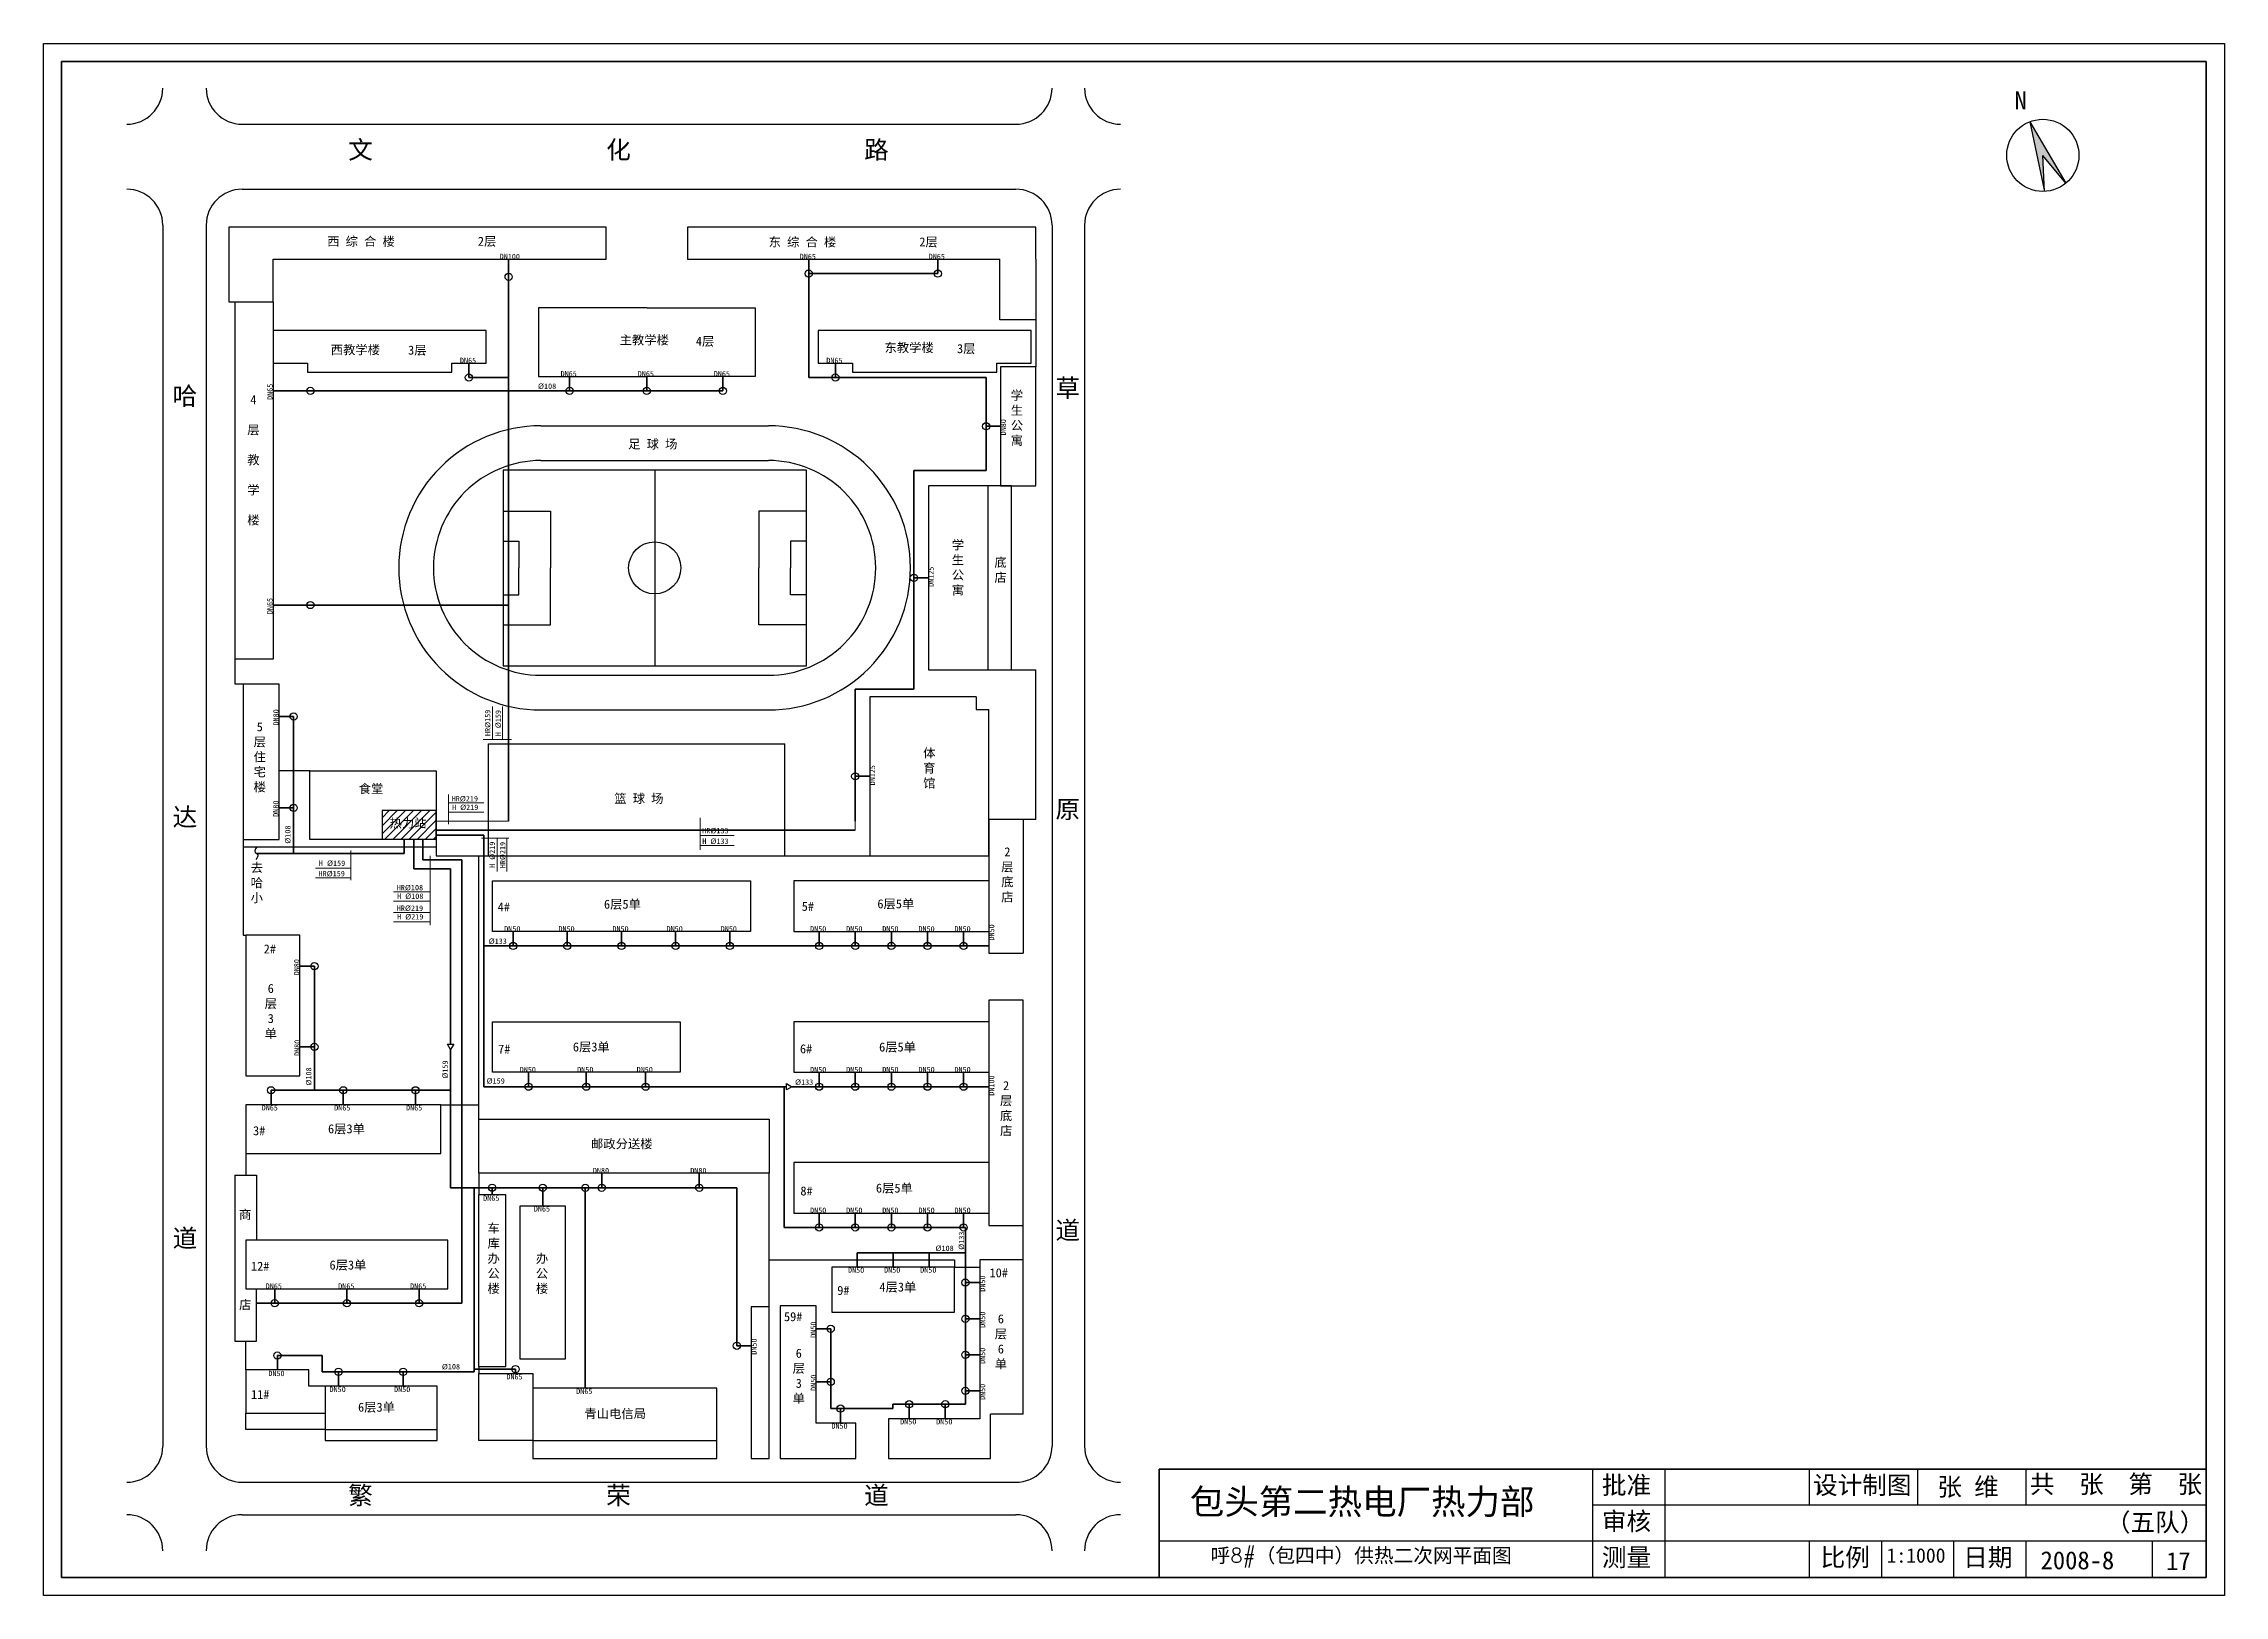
# Model space of a CAD drawing. Header units: millimetres. Extents: x 710 to 1314, y 285 to 715.
import ezdxf

# ---------------------------------------------------------------- set-up
doc = ezdxf.new("R2010")
doc.units = ezdxf.units.MM
doc.layers.add('围栏', color=3, linetype='Continuous')
doc.layers.add('边线', color=1, linetype='Continuous')
doc.layers.add('标注', color=7, linetype='Continuous', lineweight=18)
doc.layers.add('管道', color=7, linetype='Continuous', lineweight=50)

msp = doc.modelspace()

# ---------------------------------------------------------------- hatches: boundary and pattern name
msp.add_hatch(color=256).paths.add_polyline_path([(1260.31, 693.71), (1264.38, 674.39), (1263.9, 684.38), (1270.24, 676.65)])
at = {"layer": '标注'}
h = msp.add_hatch(dxfattribs=at)
h.set_pattern_fill('ANSI31', color=5, scale=0.5, style=0)
h.paths.add_polyline_path([(818.93, 494.81), (818.93, 502.81), (803.93, 502.81), (803.93, 494.81)])
h.paths.add_polyline_path([(805.37, 501.24), (817.14, 501.24), (817.14, 496.68), (805.37, 496.68)], flags=24)

# ---------------------------------------------------------------- linework, layer by layer
at = {"lineweight": 40}
for p, q in [((715.18, 290.35), (715.18, 710.35)), ((715.18, 710.35), (1309.18, 710.35)), ((1309.18, 710.35), (1309.18, 290.35)), ((1309.18, 320.35), (1019.18, 320.35)), ((1019.18, 320.35), (1019.18, 290.35)), ((1309.18, 290.35), (715.18, 290.35))]:
    msp.add_line(p, q, dxfattribs=at)
for p, q in [((765.2, 693.01), (979.48, 693.01)), ((1260.31, 693.71), (1264.38, 674.39)), ((1260.31, 693.71), (1270.24, 676.65)), ((1264.38, 674.39), (1263.9, 684.38)), ((1270.24, 676.65), (1263.9, 684.38)), ((765.2, 675.01), (979.48, 675.01)), ((743.2, 665.01), (743.2, 326.71)), ((755.2, 665.01), (755.2, 326.71)), ((769.48, 664.51), (761.48, 664.51)), ((761.48, 664.51), (761.48, 643.81)), ((865.98, 664.51), (769.48, 664.51)), ((865.98, 655.61), (865.98, 664.51)), ((984.98, 664.51), (888.48, 664.51)), ((888.48, 664.51), (888.48, 655.61)), ((984.98, 655.61), (984.98, 664.51)), ((989.48, 665.01), (989.48, 326.71)), ((998.48, 665.01), (998.48, 326.71)), ((773.73, 655.61), (865.98, 655.61)), ((773.73, 643.81), (773.73, 655.61)), ((888.48, 655.61), (974.98, 655.61)), ((974.98, 638.81), (974.98, 655.61)), ((984.98, 655.61), (984.98, 638.81)), ((761.48, 643.81), (773.73, 643.81)), ((763.23, 544.81), (763.23, 643.81)), ((763.23, 643.81), (773.73, 643.81)), ((773.73, 643.81), (773.73, 544.81)), ((877.23, 642.11), (847.23, 642.11)), ((847.23, 642.11), (847.23, 623.11)), ((877.23, 642.11), (907.23, 642.11)), ((907.23, 642.11), (907.23, 623.11)), ((832.73, 635.81), (773.73, 635.81)), ((773.73, 635.81), (773.73, 626.81)), ((832.73, 626.81), (832.73, 635.81)), ((924.73, 635.81), (924.73, 626.81)), ((983.73, 635.81), (924.73, 635.81)), ((984.98, 638.81), (974.98, 638.81)), ((983.73, 626.81), (983.73, 635.81)), ((773.73, 626.81), (783.23, 626.81)), ((783.23, 626.81), (783.23, 624.31)), ((783.23, 624.31), (823.23, 624.31)), ((823.23, 626.81), (832.73, 626.81)), ((823.23, 624.31), (823.23, 626.81)), ((847.23, 623.11), (877.23, 623.11)), ((907.23, 623.11), (877.23, 623.11)), ((924.73, 626.81), (934.23, 626.81)), ((934.23, 626.81), (934.23, 624.31)), ((934.23, 624.31), (974.23, 624.31)), ((974.23, 624.31), (974.23, 626.81)), ((974.23, 626.81), (983.73, 626.81)), ((974.23, 626.81), (978.23, 626.81)), ((975.23, 625.81), (975.23, 592.81)), ((984.98, 625.81), (975.23, 625.81)), ((984.98, 592.81), (984.98, 625.81)), ((847.93, 609.44), (910.91, 609.44)), ((847.93, 599.82), (910.91, 599.82)), ((921.44, 597.19), (837.45, 597.19)), ((837.45, 597.19), (837.45, 542.95)), ((879.44, 597.19), (879.44, 542.95)), ((921.44, 542.95), (921.44, 597.19)), ((978.23, 592.81), (955.23, 592.81)), ((955.23, 592.81), (955.23, 541.81)), ((971.75, 541.81), (971.75, 592.81)), ((975.23, 592.81), (984.98, 592.81)), ((978.23, 541.81), (978.23, 592.81)), ((837.45, 585.82), (850.57, 585.82)), ((850.57, 585.82), (850.57, 570.07)), ((908.31, 585.82), (908.31, 570.07)), ((921.44, 585.82), (908.31, 585.82)), ((837.45, 577.51), (841.82, 577.51)), ((841.82, 577.51), (841.82, 570.07)), ((917.06, 577.51), (917.06, 570.07)), ((921.44, 577.51), (917.06, 577.51)), ((841.82, 562.63), (841.82, 570.07)), ((850.57, 554.32), (850.57, 570.07)), ((908.31, 554.32), (908.31, 570.07)), ((917.06, 562.63), (917.06, 570.07)), ((837.45, 562.63), (841.82, 562.63)), ((921.44, 562.63), (917.06, 562.63)), ((837.45, 554.32), (850.57, 554.32)), ((921.44, 554.32), (908.31, 554.32)), ((773.73, 544.81), (763.23, 544.81)), ((775.43, 537.81), (765.43, 537.81)), ((765.43, 537.81), (765.43, 494.81)), ((775.43, 494.81), (775.43, 537.81)), ((837.45, 542.95), (921.44, 542.95)), ((847.93, 540.32), (910.91, 540.32)), ((955.23, 541.81), (978.23, 541.81)), ((968.48, 534.31), (938.98, 534.31)), ((938.98, 534.31), (938.98, 490.31)), ((968.48, 534.31), (968.48, 530.81)), ((847.93, 530.7), (910.91, 530.7)), ((968.48, 530.81), (971.98, 530.81)), ((971.98, 490.31), (971.98, 530.81)), ((783.93, 494.81), (783.93, 513.81)), ((783.93, 513.81), (818.93, 513.81)), ((818.93, 513.81), (818.93, 494.81)), ((818.93, 502.81), (803.93, 502.81)), ((803.93, 502.81), (803.93, 494.81)), ((818.93, 494.81), (818.93, 502.81)), ((981.48, 500.31), (971.98, 500.31)), ((971.98, 500.31), (971.98, 463.31)), ((981.48, 500.31), (981.48, 463.31)), ((765.43, 494.81), (775.43, 494.81)), ((818.93, 494.81), (783.93, 494.81)), ((938.98, 490.31), (971.98, 490.31)), ((834.48, 469.31), (834.48, 483.31)), ((834.48, 483.31), (905.98, 483.31)), ((905.98, 483.31), (905.98, 469.31)), ((971.98, 483.31), (917.98, 483.31)), ((917.98, 483.31), (917.98, 469.31)), ((971.98, 483.31), (971.98, 469.31)), ((781.18, 468.31), (766.18, 468.31)), ((766.18, 468.31), (766.18, 429.31)), ((781.18, 429.31), (781.18, 468.31)), ((905.98, 469.31), (834.48, 469.31)), ((917.98, 469.31), (971.98, 469.31)), ((971.98, 463.31), (981.48, 463.31)), ((981.48, 450.31), (971.98, 450.31)), ((971.98, 450.31), (971.98, 391.31)), ((981.48, 387.81), (981.48, 450.31)), ((834.48, 430.31), (834.48, 444.31)), ((834.48, 444.31), (886.48, 444.31)), ((886.48, 444.31), (886.48, 430.31)), ((917.98, 444.31), (917.98, 430.31)), ((971.98, 444.31), (917.98, 444.31)), ((971.98, 444.31), (971.98, 430.31)), ((766.18, 429.31), (781.18, 429.31)), ((886.48, 430.31), (834.48, 430.31)), ((917.98, 430.31), (971.98, 430.31)), ((820.18, 421.31), (766.18, 421.31)), ((766.18, 421.31), (766.18, 407.81)), ((820.18, 407.81), (820.18, 421.31)), ((830.68, 402.31), (830.68, 417.31)), ((830.68, 417.31), (911.18, 417.31)), ((911.18, 417.31), (911.18, 402.31)), ((766.18, 407.81), (820.18, 407.81)), ((917.98, 405.31), (917.98, 391.31)), ((971.98, 405.31), (917.98, 405.31)), ((971.98, 405.31), (971.98, 391.31)), ((911.18, 402.31), (830.68, 402.31)), ((911.18, 402.31), (842.18, 402.31)), ((830.68, 348.81), (830.68, 396.31)), ((838.18, 396.31), (830.68, 396.31)), ((838.18, 348.81), (838.18, 396.31)), ((842.18, 393.31), (854.68, 393.31)), ((842.18, 350.81), (842.18, 393.31)), ((854.68, 393.31), (854.68, 350.81)), ((917.98, 391.31), (971.98, 391.31)), ((971.98, 391.31), (971.98, 387.81)), ((971.98, 387.81), (981.48, 387.81)), ((962.48, 376.31), (928.48, 376.31)), ((928.48, 376.31), (928.48, 363.81)), ((962.48, 363.81), (962.48, 376.31)), ((981.48, 378.31), (969.48, 378.31)), ((969.48, 378.31), (969.48, 334.31)), ((981.48, 335.61), (981.48, 378.31)), ((911.18, 365.31), (906.18, 365.31)), ((906.18, 365.31), (906.18, 323.31)), ((911.18, 323.31), (911.18, 365.31)), ((924.18, 365.61), (914.18, 365.61)), ((914.18, 365.61), (914.18, 323.31)), ((924.18, 333.11), (924.18, 365.61)), ((928.48, 363.81), (962.48, 363.81)), ((854.68, 350.81), (842.18, 350.81)), ((783.68, 347.81), (766.18, 347.81)), ((766.18, 347.81), (766.18, 335.81)), ((783.68, 343.31), (783.68, 347.81)), ((830.68, 348.81), (838.18, 348.81)), ((830.68, 328.31), (830.68, 346.81)), ((830.68, 346.81), (845.68, 346.81)), ((845.68, 346.81), (845.68, 342.81)), ((788.18, 343.31), (783.68, 343.31)), ((819.18, 343.31), (788.18, 343.31)), ((788.18, 343.31), (788.18, 331.31)), ((819.18, 331.31), (819.18, 343.31)), ((896.68, 342.81), (845.68, 342.81)), ((845.68, 342.81), (845.68, 328.31)), ((896.68, 328.31), (896.68, 342.81)), ((766.18, 331.31), (766.18, 335.81)), ((766.18, 335.81), (788.18, 335.81)), ((935.18, 333.11), (924.18, 333.11)), ((935.18, 323.31), (935.18, 333.11)), ((969.48, 334.31), (944.18, 334.31)), ((944.18, 334.31), (944.18, 323.31)), ((972.48, 323.31), (972.48, 335.61)), ((981.48, 335.61), (972.48, 335.61)), ((788.18, 331.31), (766.18, 331.31)), ((788.18, 331.31), (819.18, 331.31)), ((788.18, 331.31), (788.18, 328.31)), ((788.18, 328.31), (819.18, 328.31)), ((819.18, 328.31), (819.18, 331.31)), ((845.68, 328.31), (830.68, 328.31)), ((845.68, 328.31), (896.68, 328.31)), ((845.68, 328.31), (845.68, 323.31)), ((896.68, 323.31), (896.68, 328.31)), ((845.68, 323.31), (896.68, 323.31)), ((906.18, 323.31), (911.18, 323.31)), ((914.18, 323.31), (935.18, 323.31)), ((944.18, 323.31), (972.48, 323.31)), ((1139.18, 320.35), (1139.18, 290.35)), ((1159.18, 320.35), (1159.18, 290.35)), ((1199.18, 320.35), (1199.18, 310.35)), ((1229.22, 320.35), (1229.22, 310.35)), ((1259.18, 320.35), (1259.18, 310.35)), ((765.2, 316.71), (979.48, 316.71)), ((1202.03, 316.11), (1202.03, 314.06)), ((1309.18, 310.35), (1139.18, 310.35)), ((765.2, 307.71), (979.48, 307.71)), ((1309.18, 300.35), (1019.18, 300.35)), ((1199.18, 300.35), (1199.18, 290.35)), ((1219.18, 300.35), (1219.18, 290.35)), ((1239.18, 300.35), (1239.18, 290.35)), ((1259.18, 300.35), (1259.18, 290.35)), ((1294.18, 300.35), (1294.18, 290.35))]:
    msp.add_line(p, q)
at = {"color": 1}
for p, q in [((763.17, 401.81), (769.17, 401.81)), ((763.17, 401.81), (763.17, 355.81)), ((769.17, 401.81), (769.17, 383.81)), ((822.18, 383.81), (766.18, 383.81)), ((766.18, 383.81), (766.18, 370.31)), ((822.18, 370.31), (822.18, 383.81)), ((766.18, 370.31), (822.18, 370.31)), ((769.17, 355.81), (769.17, 370.31)), ((763.17, 355.81), (769.17, 355.81))]:
    msp.add_line(p, q, dxfattribs=at)
for points in [[(822.9, 436.59), (822.03, 438.09), (823.76, 438.09)], [(917.43, 426.31), (915.93, 425.44), (915.93, 427.18)]]:
    msp.add_lwpolyline(points, close=True)
for centre, radius in [((1263.9, 684.38), 10), ((922.08, 651.61), 1), ((957.85, 651.61), 1), ((838.98, 650.74), 1), ((827.98, 622.81), 1), ((929.48, 622.81), 1), ((784.06, 619.11), 1), ((855.87, 619.11), 1), ((877.23, 619.11), 1), ((898.3, 619.11), 1), ((971.23, 609.31), 1), ((879.44, 570.07), 7.22), ((951.23, 567.31), 1), ((784.06, 559.77), 1), ((779.43, 528.91), 1), ((934.98, 512.31), 1), ((779.43, 503.58), 1), ((840.23, 465.31), 1), ((855.23, 465.31), 1), ((870.23, 465.31), 1), ((885.23, 465.31), 1), ((900.23, 465.31), 1), ((924.98, 465.31), 1), ((934.98, 465.31), 1), ((944.98, 465.31), 1), ((954.98, 465.31), 1), ((964.98, 465.31), 1), ((785.18, 459.72), 1), ((785.18, 437.33), 1), ((773.18, 425.31), 1), ((793.18, 425.31), 1), ((813.18, 425.31), 1), ((844.5, 426.31), 1), ((860.48, 426.31), 1), ((876.92, 426.31), 1), ((924.98, 426.31), 1), ((934.98, 426.31), 1), ((944.98, 426.31), 1), ((954.98, 426.31), 1), ((964.98, 426.31), 1), ((834.43, 398.31), 1), ((848.43, 398.31), 1), ((860.22, 398.31), 1), ((864.76, 398.31), 1), ((891.78, 398.31), 1), ((924.98, 387.31), 1), ((934.98, 387.31), 1), ((944.98, 387.31), 1), ((954.98, 387.31), 1), ((964.98, 387.31), 1), ((965.48, 372.01), 1), ((965.48, 362.01), 1), ((928.18, 359.24), 1), ((774.93, 351.81), 1), ((902.18, 354.52), 1), ((965.48, 352.01), 1), ((791.87, 347.31), 1), ((809.78, 347.31), 1), ((840.87, 348.04), 1), ((928.18, 344.52), 1), ((949.92, 338.31), 1), ((959.92, 338.31), 1), ((965.48, 342.01), 1), ((930.89, 337.11), 1)]:
    msp.add_circle(centre, radius)
for centre in [(774.18, 366.31), (794.18, 366.31), (814.18, 366.31)]:
    msp.add_circle(centre, 1, dxfattribs=at)
for centre, radius, start, end in [((733.2, 703.01), 10, 270, 0), ((765.2, 703.01), 10, 180, 270), ((979.48, 703.01), 10, 270, 0), ((1008.48, 703.01), 10, 180, 270), ((733.2, 665.01), 10, 0, 90), ((765.2, 665.01), 10, 90, 180), ((979.48, 665.01), 10, 0, 90), ((1008.48, 665.01), 10, 90, 180), ((847.91, 570.07), 39.37, 89.97157, 180.00009), ((910.91, 570.07), 39.37, 359.99991, 90), ((847.91, 570.07), 29.75, 89.97157, 180.00011), ((910.91, 570.07), 29.75, 359.99989, 90), ((847.91, 570.07), 39.37, 179.99991, 270.02843), ((847.91, 570.07), 29.75, 179.99989, 270.02843), ((910.91, 570.07), 29.75, 270, 0.00011), ((910.91, 570.07), 39.37, 270, 0.00009), ((733.2, 326.71), 10, 270, 0), ((765.2, 326.71), 10, 180, 270), ((979.48, 326.71), 10, 270, 0), ((1008.48, 326.71), 10, 180, 270), ((733.2, 297.71), 10, 360, 90), ((765.2, 297.71), 10, 90, 180), ((979.48, 297.71), 10, 360, 90), ((1008.48, 297.71), 10, 90, 180)]:
    msp.add_arc(centre, radius, start, end)
msp.add_open_spline([(769.21, 492.61), (769.04, 492.49), (768.25, 491.13), (770.01, 490.68), (769.32, 489.75), (768.98, 489.27)], degree=3, knots=[0.631926, 0.631926, 0.631926, 0.631926, 2.213781, 4.889652, 7.635701, 7.635701, 7.635701, 7.635701])
at = {"layer": '围栏'}
for p, q in [((984.98, 638.81), (984.98, 625.81)), ((763.23, 537.81), (763.23, 544.81)), ((765.43, 537.81), (763.23, 537.81)), ((978.23, 541.81), (984.98, 541.81)), ((984.98, 500.31), (984.98, 541.81)), ((833.43, 490.31), (833.43, 521.31)), ((833.43, 521.31), (915.48, 521.31)), ((915.48, 490.31), (915.48, 521.31)), ((783.93, 513.81), (775.43, 513.81)), ((984.98, 500.31), (981.48, 500.31)), ((765.43, 494.81), (765.43, 492.81)), ((765.43, 492.81), (818.93, 492.81)), ((765.43, 492.81), (765.43, 468.31)), ((818.93, 494.81), (818.93, 490.31)), ((818.93, 490.31), (938.98, 490.31)), ((818.93, 490.31), (833.43, 490.31)), ((830.68, 417.31), (830.68, 490.31)), ((765.43, 468.31), (766.18, 468.31)), ((820.18, 421.31), (830.68, 421.31)), ((766.18, 407.81), (766.18, 401.81)), ((830.68, 402.31), (830.68, 396.31)), ((911.18, 365.31), (911.18, 402.31)), ((981.48, 378.31), (981.48, 387.81)), ((911.18, 378.31), (962.48, 378.31)), ((962.48, 378.31), (962.48, 376.31)), ((962.48, 376.31), (969.48, 376.31)), ((766.18, 347.81), (766.18, 355.81)), ((830.68, 348.81), (830.68, 346.81))]:
    msp.add_line(p, q, dxfattribs=at)
at = {"layer": '标注'}
for p, q in [((834.54, 522.52), (834.54, 531.69)), ((837.25, 522.52), (837.25, 531.66)), ((839.8, 522.52), (831.9, 522.52)), ((822.33, 499.07), (822.33, 507.32)), ((822.33, 504.94), (832.15, 504.94)), ((822.33, 502.37), (832.15, 502.37)), ((838.98, 499.92), (818.93, 499.92)), ((838.98, 499.92), (838.98, 499.92)), ((892.01, 491.91), (892.01, 500.79)), ((892.01, 495.88), (901.42, 495.88)), ((934.98, 499.92), (934.98, 497.36)), ((795.27, 483.53), (795.27, 491.78)), ((803.93, 494.81), (818.93, 494.81)), ((817.21, 471.1), (817.21, 490.29)), ((839.03, 495.14), (831.49, 495.14)), ((835.79, 485.96), (835.79, 495.14)), ((838.49, 485.96), (838.49, 495.14)), ((892.01, 493.18), (901.42, 493.18)), ((785.45, 486.87), (795.27, 486.87)), ((785.45, 484.17), (795.27, 484.17)), ((807.11, 480.31), (817.21, 480.31)), ((807.11, 477.73), (817.21, 477.73)), ((807.11, 474.61), (817.21, 474.61)), ((807.11, 472.03), (817.21, 472.03))]:
    msp.add_line(p, q, dxfattribs=at)
at = {"layer": '管道'}
for p, q in [((838.98, 499.92), (838.98, 655.61)), ((922.08, 622.81), (922.08, 655.61)), ((957.85, 655.61), (957.85, 651.61)), ((957.85, 651.61), (922.08, 651.61)), ((827.98, 626.81), (827.98, 622.81)), ((827.98, 622.81), (838.98, 622.81)), ((855.87, 623.11), (855.87, 619.11)), ((877.23, 623.11), (877.23, 619.11)), ((898.3, 623.11), (898.3, 619.11)), ((971.23, 622.81), (922.08, 622.81)), ((929.48, 626.81), (929.48, 622.81)), ((971.23, 597.04), (971.23, 622.81)), ((898.3, 619.11), (773.73, 619.11)), ((971.23, 609.31), (975.23, 609.31)), ((951.23, 536.46), (951.23, 597.04)), ((951.23, 597.04), (971.23, 597.04)), ((951.23, 567.31), (955.23, 567.31)), ((838.98, 559.77), (773.73, 559.77)), ((934.98, 499.92), (934.98, 536.46)), ((934.98, 536.46), (951.23, 536.46)), ((775.43, 528.91), (779.43, 528.91)), ((779.43, 528.91), (779.43, 490.97)), ((938.98, 512.31), (934.98, 512.31)), ((775.43, 503.58), (779.43, 503.58)), ((818.93, 497.36), (934.98, 497.36)), ((818.93, 496.01), (832.07, 496.01)), ((832.07, 496.01), (832.07, 426.31)), ((810.02, 490.97), (769.24, 490.97)), ((810.02, 490.97), (810.02, 494.81)), ((812.73, 494.81), (812.73, 486.7)), ((822.9, 486.7), (812.73, 486.7)), ((822.9, 486.7), (822.9, 438.09)), ((971.98, 465.31), (832.07, 465.31)), ((840.23, 469.31), (840.23, 465.31)), ((855.23, 469.31), (855.23, 465.31)), ((870.23, 469.31), (870.23, 465.31)), ((885.23, 469.31), (885.23, 465.31)), ((900.23, 469.31), (900.23, 465.31)), ((924.98, 469.31), (924.98, 465.31)), ((934.98, 469.31), (934.98, 465.31)), ((944.98, 469.31), (944.98, 465.31)), ((954.98, 469.31), (954.98, 465.31)), ((964.98, 469.31), (964.98, 465.31)), ((781.18, 459.72), (785.18, 459.72)), ((785.18, 459.72), (785.18, 425.31)), ((781.18, 437.33), (785.18, 437.33)), ((822.9, 436.59), (822.9, 398.31)), ((844.5, 430.31), (844.5, 426.31)), ((860.48, 430.31), (860.48, 426.31)), ((876.92, 430.31), (876.92, 426.31)), ((924.98, 430.31), (924.98, 426.31)), ((934.98, 430.31), (934.98, 426.31)), ((944.98, 430.31), (944.98, 426.31)), ((954.98, 430.31), (954.98, 426.31)), ((964.98, 430.31), (964.98, 426.31)), ((773.18, 421.31), (773.18, 425.31)), ((773.18, 425.31), (822.9, 425.31)), ((793.18, 421.31), (793.18, 425.31)), ((813.18, 421.31), (813.18, 425.31)), ((915.93, 426.31), (832.07, 426.31)), ((915.29, 387.31), (915.29, 426.31)), ((971.98, 426.31), (917.43, 426.31)), ((864.76, 402.31), (864.76, 398.31)), ((891.78, 402.31), (891.78, 398.31)), ((902.18, 398.31), (822.9, 398.31)), ((829.42, 398.31), (829.42, 347.31)), ((834.43, 396.31), (834.43, 398.31)), ((848.43, 393.31), (848.43, 398.31)), ((860.22, 398.31), (860.22, 342.81)), ((902.18, 398.31), (902.18, 354.52)), ((964.98, 387.31), (915.29, 387.31)), ((924.98, 391.31), (924.98, 387.31)), ((934.98, 391.31), (934.98, 387.31)), ((944.98, 391.31), (944.98, 387.31)), ((954.98, 391.31), (954.98, 387.31)), ((964.98, 391.31), (964.98, 387.31)), ((965.48, 387.31), (964.98, 387.31)), ((965.48, 338.31), (965.48, 387.31)), ((935.48, 380.31), (935.48, 376.31)), ((935.48, 380.31), (965.48, 380.31)), ((945.48, 380.31), (945.48, 376.31)), ((955.48, 380.31), (955.48, 376.31)), ((969.48, 372.01), (965.48, 372.01)), ((928.18, 359.24), (924.18, 359.24)), ((928.18, 337.11), (928.18, 359.24)), ((969.48, 362.01), (965.48, 362.01)), ((774.93, 347.81), (774.93, 351.81)), ((774.93, 351.81), (787.35, 351.81)), ((787.35, 351.81), (787.35, 347.31)), ((906.18, 354.52), (902.18, 354.52)), ((969.48, 352.01), (965.48, 352.01)), ((787.35, 347.31), (829.42, 347.31)), ((791.87, 343.31), (791.87, 347.31)), ((809.78, 343.31), (809.78, 347.31)), ((829.42, 348.04), (840.87, 348.04)), ((840.87, 348.04), (840.87, 346.81)), ((928.18, 344.52), (924.18, 344.52)), ((965.48, 338.31), (945.43, 338.31)), ((945.43, 338.31), (945.43, 337.11)), ((949.92, 334.31), (949.92, 338.31)), ((959.92, 334.31), (959.92, 338.31)), ((969.48, 342.01), (965.48, 342.01)), ((945.43, 337.11), (928.18, 337.11)), ((930.89, 333.11), (930.89, 337.11))]:
    msp.add_line(p, q, dxfattribs=at)
at = {"layer": '管道', "color": 1}
for p, q in [((815.22, 494.81), (815.22, 489.2)), ((815.22, 489.2), (825.97, 489.2)), ((825.97, 489.2), (825.97, 366.31)), ((774.18, 370.31), (774.18, 366.31)), ((794.18, 370.31), (794.18, 366.31)), ((814.18, 370.31), (814.18, 366.31)), ((769.17, 366.31), (825.97, 366.31))]:
    msp.add_line(p, q, dxfattribs=at)
at = {"layer": '边线'}
for p, q in [((710.18, 715.35), (1314.18, 715.35)), ((710.18, 285.35), (710.18, 715.35)), ((1314.18, 715.35), (1314.18, 285.35)), ((1314.18, 285.35), (710.18, 285.35))]:
    msp.add_line(p, q, dxfattribs=at)

# ---------------------------------------------------------------- texts
at = {"attachment_point": 1}
for s, insert, char_height, width in [('N', (1256.05, 702.12), 5, 13.437), ('{\\fSimHei|b0|i0|c134|p2;包头第二热电厂热力部}', (1027.63, 314.81), 7, 133.3392), ('{\\fFangSong_GB2312|b0|i0|c134|p49;批准}', (1141.77, 318.41), 5, 88.5221), ('{\\fFangSong_GB2312|b0|i0|c134|p49;设计制图}', (1200.24, 318.41), 5, 88.5221), ('{\\fFangSong_GB2312|b0|i0|c134|p49;共  张  第  张}', (1260.32, 318.68), 5, 88.5221), ('{\\fFangSong_GB2312|b0|i0|c134|p49;审核}', (1141.77, 308.41), 5, 88.5221), ('{\\fSimSun|b0|i0|c134|p6;\\H0.8x;呼\\Ftxt.shx|c0;8\\Ftxt.shx|c1;#\\fSimSun|b0|i0|c134|p6;（包四中）\\fSimSun|b0|i0|c134|p54;供热二次网平面图}', (1033.4, 298.43), 5, 114.0971), ('{\\fFangSong_GB2312|b0|i0|c134|p49;测量}', (1141.77, 298.41), 5, 88.5221), ('{\\fFangSong_GB2312|b0|i0|c134|p49;比例}', (1202.36, 298.41), 5, 88.5221), ('{\\fFangSong_GB2312|b0|i0|c134|p49;日期}', (1241.85, 298.41), 5, 88.5221)]:
    msp.add_mtext(s, dxfattribs=dict(at, insert=insert, char_height=char_height, width=width))
at = {"layer": '标注'}
for s, insert, char_height, width, attachment_point in [('{\\fSimSun|b0|i0|c134|p54;文                   化                   路}', (794.55, 688.43), 5, 164.5691, 1), ('{\\fSimSun|b0|i0|c134|p54;西 综 合 楼}', (788.72, 661.8), 2.5, 57.6004, 1), ('2{\\fSimSun|b0|i0|c134|p54;层}', (830.47, 661.82), 2.5, 16.9061, 1), ('{\\fSimSun|b0|i0|c134|p54;东 综 合 楼}', (910.98, 661.62), 2.5, 57.6004, 1), ('2{\\fSimSun|b0|i0|c134|p54;层}', (952.72, 661.64), 2.5, 16.9061, 1), ('DN100', (836.5, 657.11), 1.5, 6.3469, 1), ('DN65', (919.6, 657.11), 1.5, 6.3469, 1), ('DN65', (955.32, 657.11), 1.5, 6.3469, 1), ('{\\fSimSun|b0|i0|c134|p54;主教学楼}', (869.73, 634.47), 2.5, 19.0996, 1), ('4{\\fSimSun|b0|i0|c134|p54;层}', (890.82, 634.11), 2.5, 7.3304, 1), ('{\\fSimSun|b0|i0|c134|p54;西教学楼}', (789.71, 631.77), 2.5, 25.2363, 1), ('3{\\fSimSun|b0|i0|c134|p54;层}', (811.13, 631.66), 2.5, 7.3304, 1), ('DN65', (825.49, 628.31), 1.5, 6.3469, 1), ('DN65', (926.96, 628.31), 1.5, 6.3469, 1), ('{\\fSimSun|b0|i0|c134|p54;东教学楼}', (943.09, 632.35), 2.5, 23.9398, 1), ('3{\\fSimSun|b0|i0|c134|p54;层}', (963.16, 632.08), 2.5, 7.3304, 1), ('DN65', (853.37, 624.61), 1.5, 6.3469, 1), ('DN65', (874.74, 624.61), 1.5, 6.3469, 1), ('DN65', (895.8, 624.61), 1.5, 6.3469, 1), ('{\\fSimSun|b0|i0|c134|p54;草\\P\\P\\P\\P\\P\\P\\P\\P\\P\\P\\P\\P\\P\\P原\\P\\P\\P\\P\\P\\P\\P\\P\\P\\P\\P\\P\\P\\P道}', (990.44, 622.4), 5, 6.9412, 1), ('{\\fSimSun|b0|i0|c134|p54;哈\\P\\P\\P\\P\\P\\P\\P\\P\\P\\P\\P\\P\\P\\P达\\P\\P\\P\\P\\P\\P\\P\\P\\P\\P\\P\\P\\P\\P道}', (745.91, 620.22), 5, 6.9412, 1), ('4\\P\\P{\\fSimSun|b0|i0|c134|p54;层\\P\\P教\\P\\P学\\P\\P楼}', (768.29, 599.87), 2.5, 3.5093, 5), ('%%C108', (847.11, 621.17), 1.5, 12.0804, 1), ('{\\fSimSun|b0|i0|c134|p54;学生公寓}', (978.05, 619.14), 2.5, 3.5944, 1), ('{\\fSimSun|b0|i0|c134|p54; 足 球 场}', (870.39, 605.64), 2.5, 24.9445, 1), ('{\\fSimSun|b0|i0|c134|p54;学生公寓}', (961.72, 577.69), 2.5, 3.5944, 1), ('{\\fSimSun|b0|i0|c134|p54;底店}', (973.51, 572.84), 2.5, 3.2714, 1), ('5{\\fSimSun|b0|i0|c134|p54;层住宅楼}', (770.05, 517.57), 2.5, 2.7955, 5), ('{\\fSimSun|b0|i0|c134|p54;体育馆}', (953.78, 520.02), 2.5, 2.999, 1), ('{\\fSimSun|b0|i0|c134|p54;食堂}', (797.45, 510.14), 2.5, 11.4248, 1), ('{\\fSimSun|b0|i0|c134|p54;篮 球 场}', (868.24, 507.43), 2.5, 23.1499, 1), ('HR%%C219', (823.22, 506.86), 1.5, 11.9811, 1), ('H %%C219', (823.3, 504.48), 1.5, 11.8997, 1), ('{\\fSimSun|b0|i0|c134|p54;热力站}', (806, 500.61), 2.5, 17.3264, 1), ('HR%%C133', (892.6, 498), 1.5, 13.5629, 1), ('H %%C133', (892.62, 495.09), 1.5, 13.5393, 1), ('2{\\fSimSun|b0|i0|c134|p54;层底店}', (977.11, 485), 2.5, 2.7955, 5), ('{\\fSimSun|b0|i0|c134|p54;去哈小}', (767.54, 488.26), 2.5, 2.5049, 1), ('HR%%C159', (786.34, 486.09), 1.5, 11.9811, 1), ('H %%C159', (786.43, 488.99), 1.5, 11.8997, 1), ('4#', (835.95, 477.38), 2.5, 8.641, 1), ('6{\\fSimSun|b0|i0|c134|p54;层}5{\\fSimSun|b0|i0|c134|p54;单}', (865.39, 478.13), 2.5, 22.3002, 1), ('5#', (920.15, 477.53), 2.5, 8.641, 1), ('6{\\fSimSun|b0|i0|c134|p54;层}5{\\fSimSun|b0|i0|c134|p54;单}', (941.11, 478.24), 2.5, 21.4345, 1), ('HR%%C219', (808.01, 476.53), 1.5, 11.9811, 1), ('H %%C219', (808.09, 474.15), 1.5, 11.8997, 1), ('2#', (771.14, 465.73), 2.5, 8.641, 1), ('%%C133', (833.45, 467.38), 1.5, 9.9494, 1), ('DN50', (837.75, 470.81), 1.5, 6.3469, 1), ('DN50', (852.78, 470.81), 1.5, 6.3469, 1), ('DN50', (867.73, 470.81), 1.5, 6.3469, 1), ('DN50', (882.72, 470.81), 1.5, 6.3469, 1), ('DN50', (897.71, 470.81), 1.5, 6.3469, 1), ('DN50', (922.47, 470.81), 1.5, 6.3469, 1), ('DN50', (932.47, 470.81), 1.5, 6.3469, 1), ('DN50', (942.46, 470.81), 1.5, 6.3469, 1), ('DN50', (952.49, 470.81), 1.5, 6.3469, 1), ('DN50', (962.46, 470.81), 1.5, 6.3469, 1), ('6{\\fSimSun|b0|i0|c134|p54;层}3{\\fSimSun|b0|i0|c134|p54;单}', (773.1, 447.15), 2.5, 2.7955, 5), ('7#', (836.06, 437.97), 2.5, 8.641, 1), ('6{\\fSimSun|b0|i0|c134|p54;层}3{\\fSimSun|b0|i0|c134|p54;单}', (856.77, 438.58), 2.5, 22.3002, 1), ('6#', (919.67, 438.06), 2.5, 8.641, 1), ('6{\\fSimSun|b0|i0|c134|p54;层}5{\\fSimSun|b0|i0|c134|p54;单}', (941.58, 438.55), 2.5, 22.3002, 1), ('DN50', (842.04, 431.81), 1.5, 6.3469, 1), ('DN50', (857.97, 431.81), 1.5, 6.3469, 1), ('DN50', (874.43, 431.81), 1.5, 6.3469, 1), ('DN50', (922.47, 431.81), 1.5, 6.3469, 1), ('DN50', (932.47, 431.81), 1.5, 6.3469, 1), ('DN50', (942.46, 431.81), 1.5, 6.3469, 1), ('DN50', (952.49, 431.81), 1.5, 6.3469, 1), ('DN50', (962.46, 431.81), 1.5, 6.3469, 1), ('%%C159', (832.88, 428.67), 1.5, 9.9494, 1), ('%%C133', (918.31, 428.32), 1.5, 9.9494, 1), ('2{\\fSimSun|b0|i0|c134|p54;层底店}', (976.76, 420.22), 2.5, 2.7955, 5), ('DN65', (770.58, 421.22), 1.5, 6.3469, 1), ('DN65', (790.67, 421.22), 1.5, 6.3469, 1), ('DN65', (810.57, 421.22), 1.5, 6.3469, 1), ('3#', (768.19, 415.36), 2.5, 8.641, 1), ('6{\\fSimSun|b0|i0|c134|p54;层}3{\\fSimSun|b0|i0|c134|p54;单}', (788.96, 415.89), 2.5, 22.3002, 1), ('{\\fSimSun|b0|i0|c134|p54;邮政分送楼}', (861.79, 411.74), 2.5, 22.5204, 1), ('DN80', (862.31, 403.81), 1.5, 6.3469, 1), ('DN80', (889.28, 403.81), 1.5, 6.3469, 1), ('8#', (919.78, 398.68), 2.5, 8.641, 1), ('6{\\fSimSun|b0|i0|c134|p54;层}5{\\fSimSun|b0|i0|c134|p54;单}', (940.71, 399.46), 2.5, 22.3002, 1), ('DN65', (831.93, 396.18), 1.5, 6.3469, 1), ('DN65', (845.96, 393.21), 1.5, 6.3469, 1), ('DN50', (922.47, 392.81), 1.5, 6.3469, 1), ('DN50', (932.47, 392.81), 1.5, 6.3469, 1), ('DN50', (942.46, 392.81), 1.5, 6.3469, 1), ('DN50', (952.49, 392.81), 1.5, 6.3469, 1), ('DN50', (962.46, 392.81), 1.5, 6.3469, 1), ('{\\fSimSun|b0|i0|c134|p54;车库办公楼}', (833.13, 388.34), 2.5, 2.1229, 1), ('%%C108', (957.21, 382.29), 1.5, 12.0804, 1), ('{\\fSimSun|b0|i0|c134|p54;办公楼}', (846.53, 379.99), 2.5, 3.9805, 1), ('DN50', (932.98, 376.24), 1.5, 6.3469, 1), ('DN50', (942.97, 376.26), 1.5, 6.3469, 1), ('DN50', (952.97, 376.27), 1.5, 6.3469, 1), ('10#', (972.18, 375.98), 2.5, 9.7646, 1), ('9#', (929.99, 371.12), 2.5, 8.641, 1), ('4{\\fSimSun|b0|i0|c134|p54;层}3{\\fSimSun|b0|i0|c134|p54;单}', (941.67, 372.04), 2.5, 22.3002, 1), ('59#', (915.24, 363.84), 2.5, 10.4353, 1), ('6{\\fSimSun|b0|i0|c134|p54;层}6{\\fSimSun|b0|i0|c134|p54;单}', (975.31, 355.59), 2.5, 2.7955, 5), ('6{\\fSimSun|b0|i0|c134|p54;层}3{\\fSimSun|b0|i0|c134|p54;单}', (919.34, 346.07), 2.5, 2.7955, 5), ('DN50', (772.43, 347.61), 1.5, 6.3469, 1), ('%%C108', (820.49, 349.48), 1.5, 12.0804, 1), ('DN65', (838.36, 346.69), 1.5, 6.3469, 1), ('11#', (767.63, 342.27), 2.5, 8.641, 1), ('DN50', (789.38, 343.19), 1.5, 6.3469, 1), ('6{\\fSimSun|b0|i0|c134|p54;层}3{\\fSimSun|b0|i0|c134|p54;单}', (797.27, 338.75), 2.5, 22.3002, 1), ('DN50', (807.26, 343.19), 1.5, 6.3469, 1), ('DN65', (857.7, 342.69), 1.5, 6.3469, 1), ('{\\fSimSun|b0|i0|c134|p54;青山电信局}', (859.97, 336.96), 2.5, 24.0711, 1), ('DN50', (928.38, 333.03), 1.5, 6.3469, 1), ('DN50', (947.42, 334.23), 1.5, 6.3469, 1), ('DN50', (957.4, 334.23), 1.5, 6.3469, 1), ('{\\fSimSun|b0|i0|c134|p54;繁                   荣                   道}', (794.54, 315.57), 5, 164.4692, 1), ('{\\fKaiTi_GB2312|b0|i0|c134|p49;张 维}', (1234.67, 317.96), 5, 30.3874, 1), ('{\\fKaiTi_GB2312|b0|i0|c134|p49;（五队）}', (1281.35, 308.11), 5, 30.3874, 1), ('{\\H0.8x;1:1000}', (1220.62, 298.42), 5, 42.6517, 1), ('2008-8', (1263.27, 297.58), 5, 42.6517, 1), ('17', (1298.06, 297.36), 5, 42.6517, 1)]:
    msp.add_mtext(s, dxfattribs=dict(at, insert=insert, char_height=char_height, width=width, attachment_point=attachment_point))
at = {"layer": '标注', "char_height": 1.5, "attachment_point": 1, "rotation": 90}
for s, insert, width in [('DN65', (772.12, 616.62), 3.133), ('DN80', (975.23, 606.79), 3.133), ('DN125', (955.23, 564.81), 3.133), ('DN65', (772.09, 557.26), 3.133), ('DN80', (773.77, 526.4), 3.133), ('HR%%C159', (832.42, 523.49), 11.8997), ('H %%C159', (835.33, 523.41), 11.9811), ('DN125', (938.98, 509.81), 3.133), ('DN80', (773.73, 501.1), 3.133), ('%%C108', (777.05, 493.64), 10.7711), ('H %%C219', (833.67, 486.94), 11.8997), ('HR%%C219', (836.58, 486.86), 11.9811), ('DN50', (971.98, 466.82), 3.133), ('DN80', (779.52, 457.18), 3.133), ('DN80', (779.63, 434.82), 3.133), ('%%C108', (782.84, 426.63), 10.7711), ('%%C159', (820.63, 428.54), 10.7711), ('DN100', (971.98, 423.82), 3.133), ('%%C133', (963.63, 381.12), 10.7711), ('DN50', (969.48, 369.51), 3.133), ('DN50', (969.48, 359.5), 3.133), ('DN50', (922.6, 356.74), 3.133), ('DN50', (906.18, 352.05), 3.133), ('DN50', (969.48, 349.49), 3.133), ('DN50', (922.64, 342.02), 3.133), ('DN50', (969.48, 339.5), 3.133)]:
    msp.add_mtext(s, dxfattribs=dict(at, insert=insert, width=width))
at = {"layer": '标注', "color": 1, "attachment_point": 1}
for s, insert, char_height, width in [('HR%%C108', (808.01, 482.22), 1.5, 11.9811), ('H %%C108', (808.09, 479.85), 1.5, 11.8997), ('{\\fSimSun|b0|i0|c134|p54;商\\P\\P\\P\\P\\P\\P店}', (764.31, 392.13), 2.5, 3.3386), ('12#', (767.62, 377.81), 2.5, 8.641), ('6{\\fSimSun|b0|i0|c134|p54;层}3{\\fSimSun|b0|i0|c134|p54;单}', (789.37, 378.15), 2.5, 22.3002), ('DN65', (771.7, 371.81), 1.5, 6.3469), ('DN65', (791.78, 371.81), 1.5, 6.3469), ('DN65', (811.68, 371.81), 1.5, 6.3469)]:
    msp.add_mtext(s, dxfattribs=dict(at, insert=insert, char_height=char_height, width=width))

doc.saveas('drawing.dxf')
